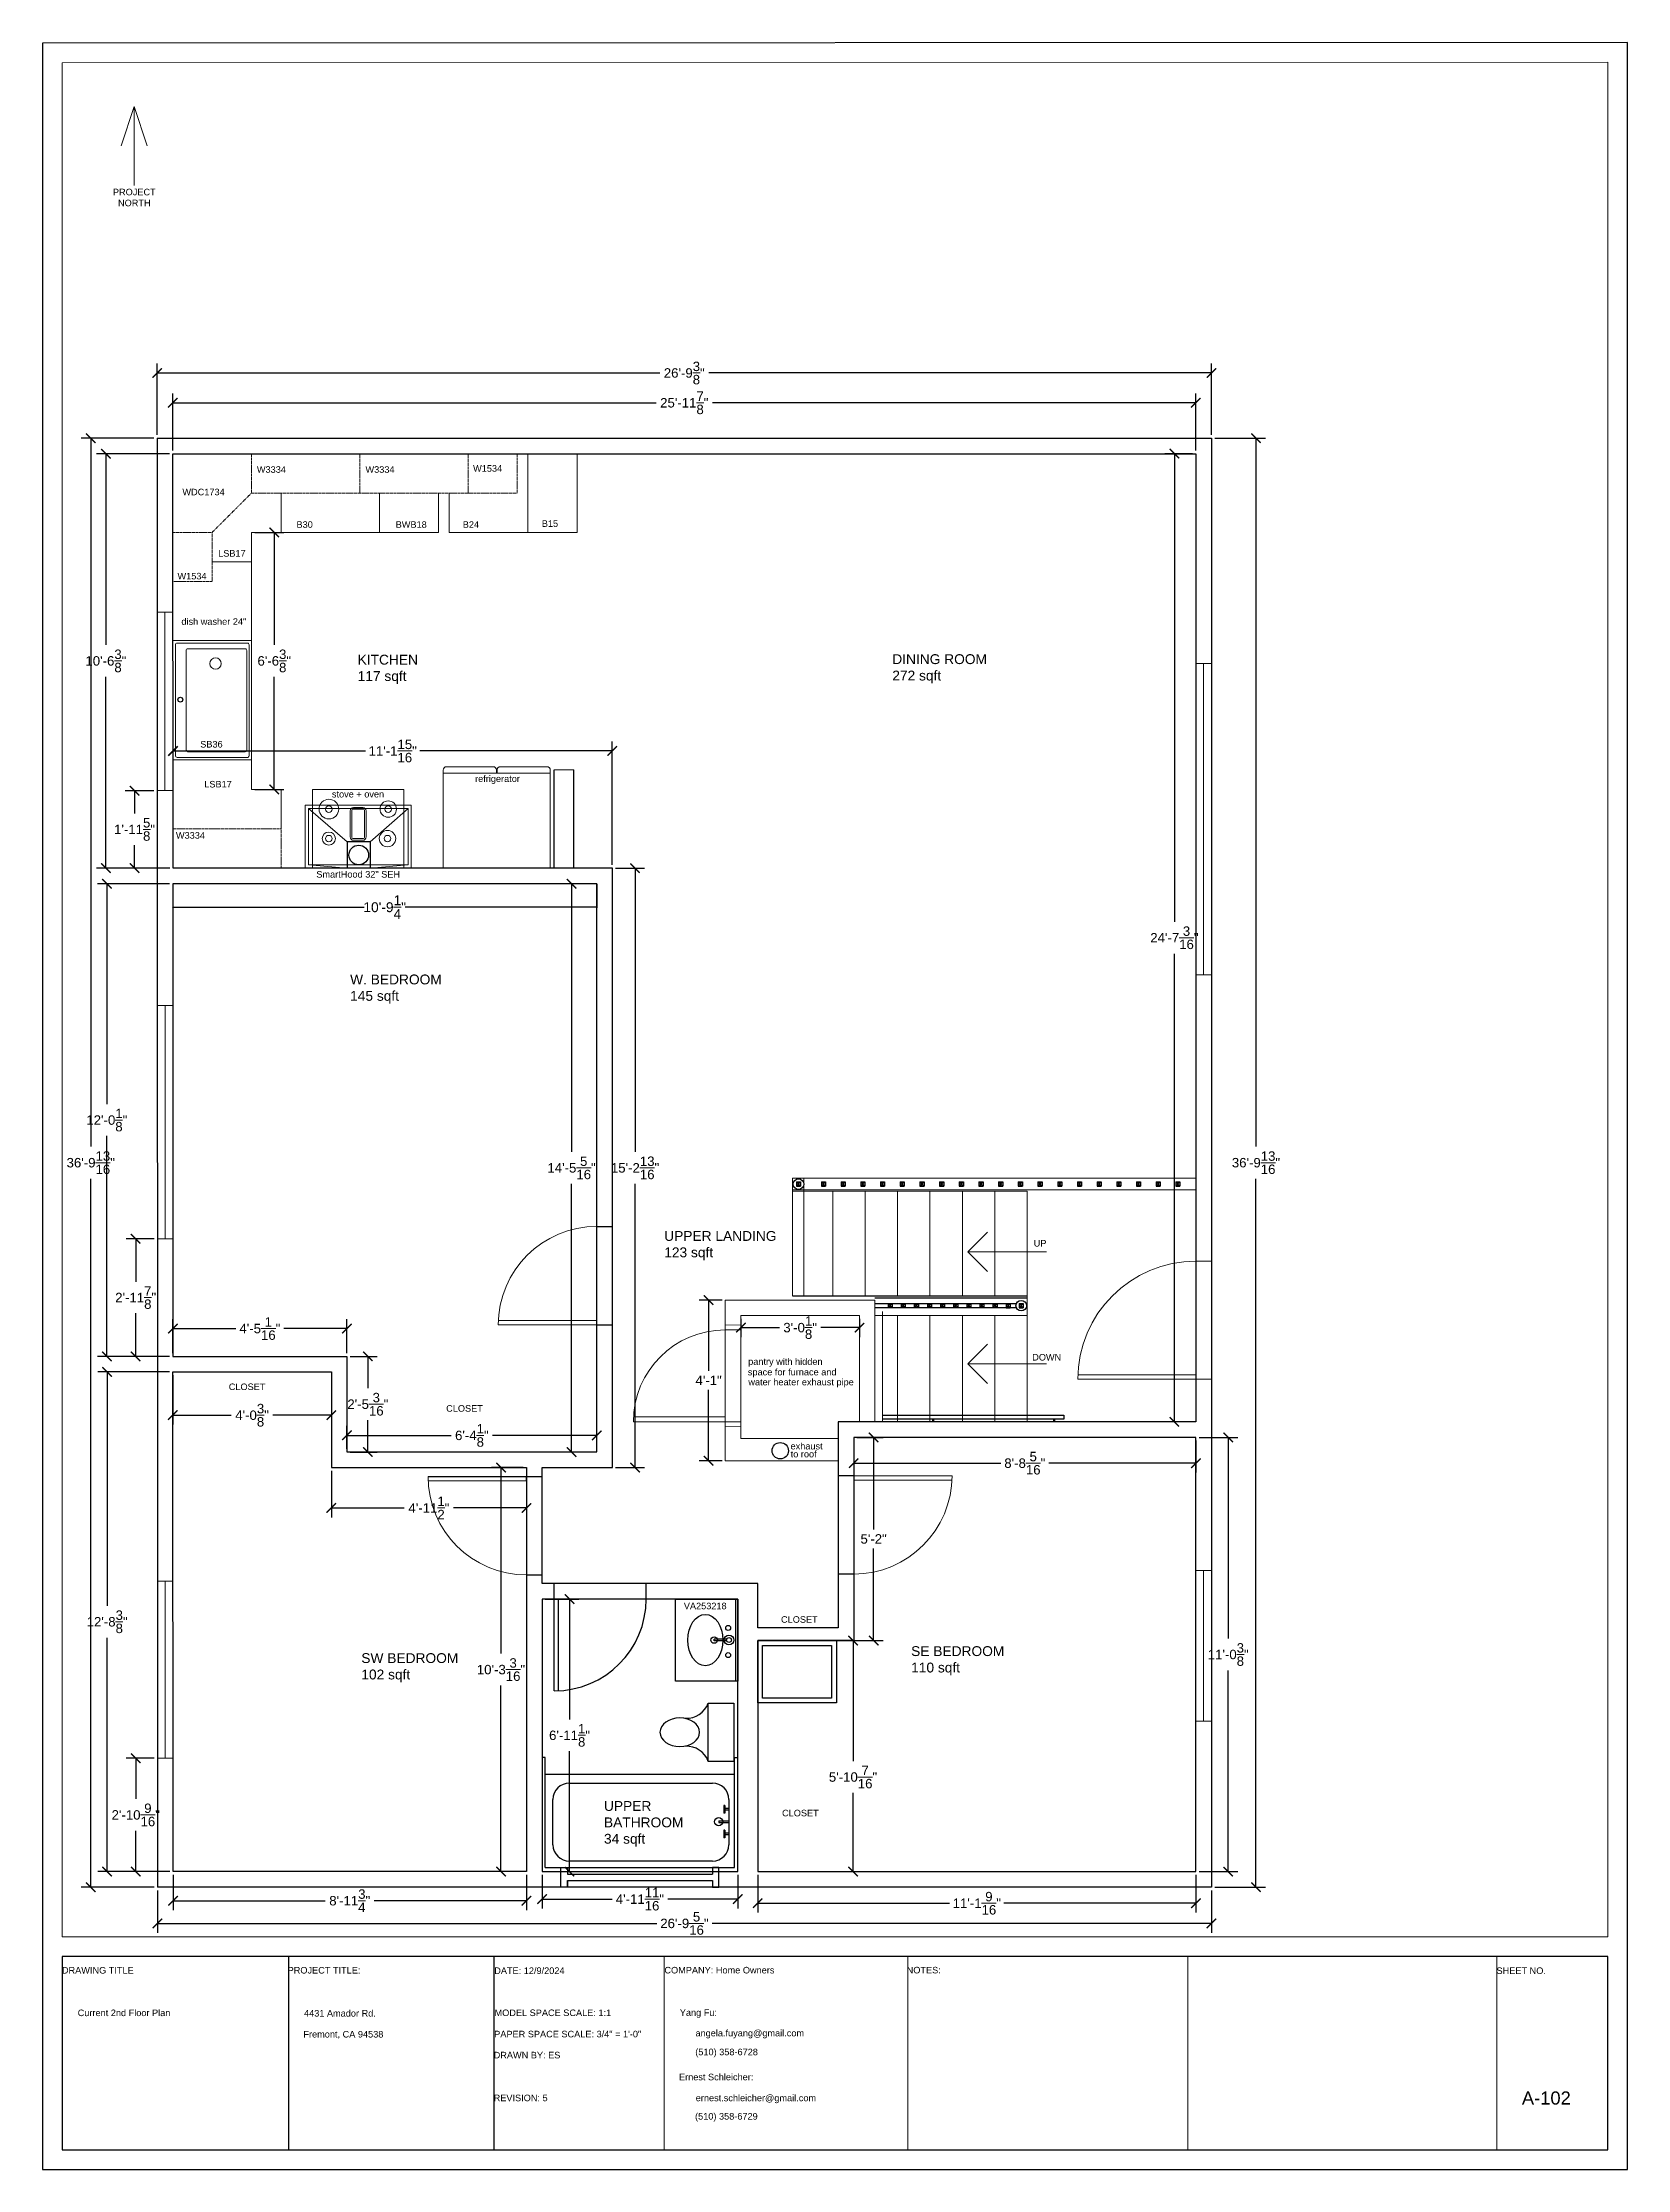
# Model space of a CAD drawing. Header units: inches. Extents: x 0 to 483, y 0 to 649.
import ezdxf

# ---------------------------------------------------------------- set-up
doc = ezdxf.new("R2010")
doc.units = ezdxf.units.IN
doc.header["$MEASUREMENT"] = 0
doc.linetypes.add('DASHED2', pattern=[0.375, 0.25, -0.125])
doc.layers.get('0').update_dxf_attribs({"color": 1, "lineweight": 9})
for name, color, linetype, lineweight in [('00-page-edge', 7, 'Continuous', 9), ('A201-Dimensions', 7, 'Continuous', 9), ('A201-Floorplan-2nd-floor', 7, 'Continuous', 9), ('A201-Text', 7, 'Continuous', 9)]:
    doc.layers.add(name, color=color, linetype=linetype, lineweight=lineweight)
doc.layers.add('Title Block', color=7, linetype='Continuous')
doc.layers.add('Title Block Text', color=7, linetype='Continuous')
doc.styles.add('Annotative', font='Arial.ttf')
doc.styles.get("Standard").update_dxf_attribs({"font": 'Arial.ttf'})
doc.dimstyles.new('Annotative', dxfattribs={"dimtxt": 0.18, "dimasz": 0.18, "dimexe": 0.18, "dimexo": 0.0625, "dimgap": 0.09, "dimtad": 0, "dimtih": 1, "dimtoh": 1, "dimdec": 4, "dimzin": 0, "dimdsep": 46, "dimlunit": 4, "dimtxsty": 'Annotative', "dimblk": 'ARCHTICK', "dimblk1": 'ARCHTICK', "dimblk2": 'ARCHTICK', "dimcen": 0.09, "dimadec": 0, "dimazin": 0, "dimtfac": 1, "dimtdec": 4, "dimtofl": 0, "dimtmove": 0, "dimatfit": 3, "dimldrblk": 'ARCHTICK', "dimfxl": 1, "dimtolj": 1, "dimtzin": 0, "dimarcsym": 0})
doc.dimstyles.get("Standard").update_dxf_attribs({"dimtxt": 3, "dimasz": 0.5, "dimexe": 0.18, "dimexo": 0.0625, "dimgap": 0.09, "dimtad": 0, "dimtoh": 1, "dimdec": 4, "dimzin": 0, "dimdsep": 46, "dimlunit": 4, "dimtxsty": 'Standard', "dimblk": 'ARCHTICK', "dimblk1": 'ARCHTICK', "dimblk2": 'ARCHTICK', "dimcen": 0.09, "dimadec": 1, "dimazin": 0, "dimtfac": 1, "dimtdec": 4, "dimtofl": 0, "dimtmove": 0, "dimatfit": 3, "dimfxl": 1, "dimtolj": 1, "dimtzin": 0, "dimarcsym": 0})

msp = doc.modelspace()

# ---------------------------------------------------------------- texts
at = {"layer": '00-page-edge', "lineweight": 5, "insert": (27.9758, 601.25902), "char_height": 2, "width": 540.3541081, "attachment_point": 5, "style": 'Annotative'}
msp.add_mtext('PROJECT\\PNORTH', dxfattribs=at)
at = {"layer": 'A201-Floorplan-2nd-floor', "lineweight": 5, "style": 'Annotative'}
for s, p in [('W3334', (65.34029, 517.33617)), ('W3334', (98.44423, 517.33617)), ('W1534', (131.24906, 517.66067)), ('WDC1734', (42.62961, 510.47027)), ('B30', (77.41743, 500.55691)), ('BWB18', (107.64768, 500.55691)), ('B24', (128.09327, 500.55691)), ('B15', (152.18984, 500.84886)), ('LSB17', (53.52288, 491.76811)), ('W1534', (41.13985, 484.82704)), ('dish washer 24"', (42.32048, 470.97919)), ('SB36', (48.06724, 433.56562)), ('LSB17', (49.29694, 421.38584)), ('refrigerator', (131.85232, 423.06829)), ('W3334', (40.66239, 405.77409)), ('SmartHood 32" SEH', (83.45443, 393.90721)), ('UP', (302.14531, 281.40523)), ('pantry with hidden', (215.10065, 245.33822)), ('DOWN', (301.68612, 246.64937)), ('space for furnace and', (215.00717, 242.12629)), ('water heater exhaust pipe', (215.15195, 239.0811)), ('exhaust', (228.01612, 219.55023)), ('to roof', (228.05644, 217.13231)), ('VA253218', (195.48466, 170.81264))]:
    msp.add_text(s, height=2, dxfattribs=at).set_placement(p)
at = {"layer": 'A201-Text', "lineweight": 5, "attachment_point": 1, "style": 'Annotative'}
for s, insert, char_height, width in [('KITCHEN\\P117 sqft', (96.04739, 461.85214), 3, 28.1218554), ('DINING ROOM\\P272 sqft', (259.03177, 462.013), 3, 31.2937906), ('W. BEDROOM\\P145 sqft', (93.75835, 364.34461), 3, 32.9356461), ('UPPER LANDING\\P123 sqft', (189.5096, 286.13441), 3, 36.2154172), ('CLOSET', (56.76696, 239.64339), 2, 20.7375407), ('CLOSET', (123.03794, 233.05064), 2, 20.7375407), ('CLOSET', (225.11409, 168.69295), 2, 20.7375407), ('SW BEDROOM\\P102 sqft', (97.17284, 157.42261), 3, 30.0333633), ('SE BEDROOM\\P110 sqft', (264.77825, 159.54755), 3, 29.9847288), ('UPPER\\PBATHROOM\\P34 sqft', (171.14712, 112.32908), 3, 19.8487868), ('CLOSET', (225.42817, 109.67224), 2, 20.7375407)]:
    msp.add_mtext(s, dxfattribs=dict(at, insert=insert, char_height=char_height, width=width))
at = {"layer": 'Title Block Text', "style": 'Annotative'}
for s, height, p in [('DRAWING TITLE', 2, (5.90314, 59.72957)), ('PROJECT TITLE:', 2, (74.71137, 59.7406)), ('DATE: 12/9/2024', 2, (137.68847, 59.60679)), ('COMPANY: Home Owners', 2, (189.57184, 59.7705)), ('NOTES:', 2, (263.41869, 59.77719)), ('SHEET NO.', 2, (443.22296, 59.60061)), ('4431 Amador Rd.', 2, (79.69992, 46.61765)), ('MODEL SPACE SCALE: 1:1', 2, (137.78067, 46.76644)), ('Yang Fu:', 2, (194.26033, 46.83757)), ('Fremont, CA 94538', 2, (79.51542, 40.23155)), ('PAPER SPACE SCALE: 3/4" = 1\'-0"', 2, (137.6783, 40.28256)), ('angela.fuyang@gmail.com', 2, (199.03063, 40.57787)), ('DRAWN BY: ES', 2, (137.51794, 33.86657)), ('(510) 358-6728', 2, (198.96547, 34.8231)), ('Ernest Schleicher:', 2, (194.01501, 27.18809)), ('REVISION: 5', 2, (137.51332, 20.81277)), ('ernest.schleicher@gmail.com', 2, (199.11947, 20.80104)), ('A-102', 4, (450.95285, 19.78815)), ('(510) 358-6729', 2, (198.90805, 15.20026))]:
    msp.add_text(s, height=height, dxfattribs=at).set_placement(p)
at = {"layer": 'Title Block Text', "lineweight": 5, "style": 'Annotative'}
msp.add_text('Current 2nd Floor Plan', height=2, dxfattribs=at).set_placement((10.71639, 46.7566))

# ---------------------------------------------------------------- blocks, each defined once
blk = doc.blocks.new('L2-bathroom-door')
at = {"lineweight": 30}
for p, q in [((0, -28), (0, 0)), ((1.25, 0), (0, 0)), ((0, 0), (0, 0)), ((1.25, -27.97), (1.25, 0))]:
    blk.add_line(p, q, dxfattribs=at)
blk.add_arc((0, 0), 28, 270, 0, dxfattribs=at)
blk = doc.blocks.new('L2-SE-bedroom')
at = {"layer": 'A201-Floorplan-2nd-floor'}
for p, q in [((30, 0), (0, 0)), ((0, 0), (0, -1.38)), ((0, -1.38), (29.97, -1.38))]:
    blk.add_line(p, q, dxfattribs=at)
blk.add_arc((0, 0), 30, 270, 0, dxfattribs=at)
blk = doc.blocks.new('L2-W-bedroom-door')
at = {"layer": 'A201-Floorplan-2nd-floor'}
for p, q in [((-186.19, -524.69), (-156.19, -524.69)), ((-156.19, -523.31), (-186.15, -523.31)), ((-156.19, -524.69), (-156.19, -523.31))]:
    blk.add_line(p, q, dxfattribs=at)
blk.add_arc((-156.19, -524.69), 30, 90, 180, dxfattribs=at)
blk = doc.blocks.new('L2-SW-bedroom-door')
at = {"layer": 'A201-Floorplan-2nd-floor', "lineweight": 30}
for p in [(-313.87, -549.41), (-283.87, -550.78)]:
    blk.add_line(p, (-283.87, -549.41), dxfattribs=at)
at = {"layer": 'A201-Floorplan-2nd-floor'}
blk.add_line((-313.87, -550.78), (-283.87, -550.78), dxfattribs=at)
blk.add_arc((-283.87, -549.41), 30, 180, 270, dxfattribs=at)
blk = doc.blocks.new('L2-bathroom-bath-tub')
at = {"lineweight": 30}
for p, q in [((-1, 0), (0, 0)), ((-58.68, 0), (-59.68, 0)), ((-58.68, -33.5), (-58.68, 0)), ((-58.68, -5), (-1, -5)), ((-1, -33.5), (-1, 0)), ((-56.34, -26.56), (-56.34, -12.77)), ((-51.34, -7.77), (-7.72, -7.77)), ((-2.72, -12.77), (-2.72, -26.56)), ((-7.72, -31.56), (-51.34, -31.56)), ((-58.68, -33.5), (-1, -33.5))]:
    blk.add_line(p, q, dxfattribs=at)
for centre, start, end in [((-51.34, -12.77), 90, 180), ((-7.72, -12.77), 0, 90), ((-51.34, -26.56), 180, 270), ((-7.72, -26.56), 270, 0)]:
    blk.add_arc(centre, 5, start, end, dxfattribs=at)
blk = doc.blocks.new('L2-bathroom-window')
at = {"lineweight": 30}
for p, q in [((0, 0), (0, 6)), ((0, 6), (2, 6)), ((2, 0), (0, 0)), ((2, 6), (2, 4)), ((2, 6), (2, 4)), ((2, 4), (46.18, 4)), ((2, 2), (2, 0)), ((2, 0), (2, 2)), ((2, 2), (46.18, 2)), ((48.18, 6), (46.18, 6)), ((46.18, 6), (46.18, 4)), ((46.18, 2), (46.18, 0)), ((46.18, 0), (48.18, 0)), ((48.18, 0), (48.18, 6))]:
    blk.add_line(p, q, dxfattribs=at)
blk = doc.blocks.new('L2-bathroom-sink')
at = {"lineweight": 30}
for p, q in [((-19, -25), (-19, 0)), ((-19, 0), (0, 0)), ((-0.75, 0), (-0.75, -25)), ((0, 0), (0, -25)), ((-3.39, -12.25), (-7.17, -12.25)), ((-7.17, -12.75), (-7.17, -12.25)), ((-3.39, -12.75), (-7.17, -12.75)), ((0, -25), (-19, -25))]:
    blk.add_line(p, q, dxfattribs=at)
for centre, radius in [((-7.19, -12.5), 1), ((-2.69, -12.5), 1.5), ((-2.94, -8.81), 0.75), ((-2.69, -12.5), 0.75), ((-2.94, -17.09), 0.75)]:
    blk.add_circle(centre, radius, dxfattribs=at)
blk.add_ellipse((-9.9, -12.5), major_axis=(0, 7.83), ratio=0.682565, dxfattribs=at)
blk = doc.blocks.new('L2-toilet')
at = {"layer": 'A201-Floorplan-2nd-floor', "lineweight": 30}
for p, q in [((-7.75, 0), (-7.75, 17.75)), ((-7.75, 17.75), (0, 17.75)), ((0, 17.75), (0, 0)), ((0, 0), (-7.75, 0))]:
    blk.add_line(p, q, dxfattribs=at)
for centre, start, end in [((-14.44, 20.27), 267.5527, 339.39434), ((-14.44, -2.52), 20.60566, 92.4473)]:
    blk.add_arc(centre, 7.15, start, end, dxfattribs=at)
blk.add_ellipse((-16.43, 8.88), major_axis=(-6.05, 0), ratio=0.722961, start_param=4.712389, end_param=10.995574, dxfattribs=at)
blk = doc.blocks.new('L2-tub-hot-faucet')
at = {"layer": 'A201-Floorplan-2nd-floor', "lineweight": 30}
for p, q in [((-1.26, 1.41), (-1.51, 1.41)), ((-1.51, 1.41), (-1.51, -0.91)), ((-1.26, 1.41), (-1.26, -0.91)), ((0, 0.5), (-1.26, 0.5)), ((0, 0), (-1.26, 0)), ((-1.26, -0.91), (-1.26, 0)), ((-1.26, -0.91), (-1.51, -0.91))]:
    blk.add_line(p, q, dxfattribs=at)
blk = doc.blocks.new('L2-tub-faucets-and-drain')
at = {"layer": 'A201-Floorplan-2nd-floor', "lineweight": 30}
for p, q in [((0, 0.25), (3.11, 0.25)), ((0, 0.25), (0, -0.25)), ((0, -0.25), (3.11, -0.25))]:
    blk.add_line(p, q, dxfattribs=at)
blk.add_circle((0, 0), 1.25, dxfattribs=at)
at = {"lineweight": 30}
for p in [(3.11, 3.5), (3.11, -4)]:
    blk.add_blockref('L2-tub-hot-faucet', p, dxfattribs=at)
blk = doc.blocks.new('L2-front-door')
at = {"layer": 'A201-Floorplan-2nd-floor'}
for p, q in [((-36, 0), (0, 0)), ((-35.97, 1.38), (0, 1.38))]:
    blk.add_line(p, q, dxfattribs=at)
at = {"layer": 'A201-Floorplan-2nd-floor', "lineweight": 30}
blk.add_line((0, 1.38), (0, 0), dxfattribs=at)
at = {"layer": 'A201-Floorplan-2nd-floor'}
blk.add_arc((0, 0), 36, 90, 180, dxfattribs=at)
blk = doc.blocks.new('L2-banister-rail')
at = {"layer": 'A201-Floorplan-2nd-floor', "lineweight": -3}
for p, q in [((292.34, -354.55), (291.09, -355.8)), ((292.34, -355.8), (291.09, -354.55)), ((291.09, -354.55), (291.09, -355.8)), ((291.09, -354.55), (292.34, -354.55)), ((291.09, -355.8), (292.34, -355.8)), ((292.34, -354.55), (292.34, -355.8))]:
    blk.add_line(p, q, dxfattribs=at)
at = {"layer": 'A201-Floorplan-2nd-floor', "lineweight": 5}
blk.add_line((291.71, -355.8), (291.71, -354.55), dxfattribs=at)
blk = doc.blocks.new('L1-pt-5-bannister-ball')
at = {"layer": 'A201-Floorplan-2nd-floor', "lineweight": -3}
blk.add_circle((298.59, -355.2), 1.61, dxfattribs=at)
at = {"color": 1, "lineweight": 5}
blk.add_blockref('L2-banister-rail', (6.88, -0.02), dxfattribs=at)
blk = doc.blocks.new('L2-SW-bannister-ball')
at = {"layer": 'A201-Floorplan-2nd-floor', "lineweight": -3}
blk.add_circle((231.61, -355.22), 1.62, dxfattribs=at)
at = {"color": 1, "lineweight": 5}
blk.add_blockref('L2-banister-rail', (-60.1, -0.01), dxfattribs=at)
blk = doc.blocks.new('L2-south-stairway-handrail-to-L1')
at = {"layer": 'A201-Floorplan-2nd-floor', "lineweight": -3}
for p, q in [((-44.12, 1.25), (11.23, 1.25)), ((11.23, 0), (-44.12, 0)), ((-28.71, -0.75), (-28.71, 0)), ((-28.46, -0.75), (-28.46, 0)), ((8.09, 0), (8.09, -0.75)), ((8.34, 0), (8.34, -0.75)), ((11.23, 1.25), (11.23, 0))]:
    blk.add_line(p, q, dxfattribs=at)
blk = doc.blocks.new('L1-arrow')
at = {"lineweight": 5}
for p, q in [((188.32, -365.98), (182.32, -359.98)), ((182.32, -365.98), (164.32, -365.98)), ((182.32, -365.98), (188.32, -365.98)), ((188.32, -365.98), (182.32, -371.98))]:
    blk.add_line(p, q, dxfattribs=at)
blk = doc.blocks.new('north-arrow')
at = {"layer": '00-page-edge', "lineweight": 5}
for points in [[(-3.99, -12), (0, 0), (4, -12)], [(0, 0), (0, -12), (0, -24)]]:
    blk.add_lwpolyline(points, dxfattribs=at)
blk = doc.blocks.new('_ArchTick')
at = {"color": 0, "linetype": 'ByBlock', "lineweight": 30, "const_width": 0.15}
blk.add_lwpolyline([(-0.5, -0.5), (0.5, 0.5)], dxfattribs=at)
blk = doc.blocks.new('*D548')
at = {"layer": 'A201-Dimensions', "color": 0, "lineweight": -2, "transparency": 16777216}
for p, q in [((207.13, 265.1), (200.17, 265.1)), ((203.05, 265.1), (203.05, 243.49)), ((203.05, 216.12), (203.05, 237.72)), ((207.13, 216.12), (200.17, 216.12))]:
    blk.add_line(p, q, dxfattribs=at)
at = {"layer": 'A201-Dimensions', "color": 0, "lineweight": -2, "transparency": 16777216, "xscale": 2.88, "yscale": 2.88, "zscale": 2.88}
for p, rotation in [((203.05, 265.1), 90), ((203.05, 216.12), 270)]:
    blk.add_blockref('_ArchTick', p, dxfattribs=dict(at, rotation=rotation))
at = {"layer": 'A201-Dimensions', "color": 0, "lineweight": 5, "transparency": 16777216, "insert": (203.05, 240.61), "char_height": 2.88, "attachment_point": 5, "style": 'Annotative'}
blk.add_mtext('\\A1;4\'-1"', dxfattribs=at)
blk = doc.blocks.new('*D547')
at = {"layer": 'A201-Dimensions', "color": 0, "lineweight": -2, "transparency": 16777216}
for p, q in [((212.88, 259.35), (212.88, 253.81)), ((212.88, 256.69), (224.63, 256.69)), ((249.01, 256.69), (237.26, 256.69)), ((249.01, 259.35), (249.01, 253.81))]:
    blk.add_line(p, q, dxfattribs=at)
at = {"layer": 'A201-Dimensions', "color": 0, "lineweight": -2, "transparency": 16777216, "xscale": 2.88, "yscale": 2.88, "zscale": 2.88, "rotation": 180}
blk.add_blockref('_ArchTick', (212.88, 256.69), dxfattribs=at)
at = {"layer": 'A201-Dimensions', "color": 0, "lineweight": -2, "transparency": 16777216, "xscale": 2.88, "yscale": 2.88, "zscale": 2.88}
blk.add_blockref('_ArchTick', (249.01, 256.69), dxfattribs=at)
at = {"layer": 'A201-Dimensions', "color": 0, "lineweight": 5, "transparency": 16777216, "insert": (230.94, 256.69), "char_height": 2.88, "attachment_point": 5, "style": 'Annotative'}
blk.add_mtext('\\A1;3\'-0{\\H1x;\\S1/8;}"', dxfattribs=at)
blk = doc.blocks.new('*D541')
at = {"layer": 'A201-Dimensions', "color": 0, "lineweight": -2, "transparency": 16777216}
for p, q in [((146.51, 214.01), (136.87, 214.01)), ((139.75, 214.01), (139.75, 157.31)), ((139.75, 90.83), (139.75, 147.53)), ((146.51, 90.83), (136.87, 90.83))]:
    blk.add_line(p, q, dxfattribs=at)
at = {"layer": 'A201-Dimensions', "color": 0, "lineweight": -2, "transparency": 16777216, "xscale": 2.88, "yscale": 2.88, "zscale": 2.88}
for p, rotation in [((139.75, 214.01), 90), ((139.75, 90.83), 270)]:
    blk.add_blockref('_ArchTick', p, dxfattribs=dict(at, rotation=rotation))
at = {"layer": 'A201-Dimensions', "color": 0, "lineweight": 5, "transparency": 16777216, "insert": (139.75, 152.42), "char_height": 2.88, "attachment_point": 5, "style": 'Annotative'}
blk.add_mtext('\\A1;10\'-3{\\H1x;\\S3/16;}"', dxfattribs=at)
blk = doc.blocks.new('*D558')
at = {"layer": 'A201-Dimensions', "color": 0, "lineweight": -2, "transparency": 16777216}
for p, q in [((88.04, 213.01), (88.04, 198.82)), ((147.51, 213.01), (147.51, 198.82)), ((88.04, 201.7), (110.28, 201.7)), ((147.51, 201.7), (125.27, 201.7))]:
    blk.add_line(p, q, dxfattribs=at)
at = {"layer": 'A201-Dimensions', "color": 0, "lineweight": -2, "transparency": 16777216, "xscale": 2.88, "yscale": 2.88, "zscale": 2.88, "rotation": 180}
blk.add_blockref('_ArchTick', (88.04, 201.7), dxfattribs=at)
at = {"layer": 'A201-Dimensions', "color": 0, "lineweight": -2, "transparency": 16777216, "xscale": 2.88, "yscale": 2.88, "zscale": 2.88}
blk.add_blockref('_ArchTick', (147.51, 201.7), dxfattribs=at)
at = {"layer": 'A201-Dimensions', "color": 0, "lineweight": 5, "transparency": 16777216, "insert": (117.78, 201.7), "char_height": 2.88, "attachment_point": 5, "style": 'Annotative'}
blk.add_mtext('\\A1;4\'-11{\\H1x;\\S1/2;}"', dxfattribs=at)
blk = doc.blocks.new('*D534')
at = {"layer": 'A201-Dimensions', "color": 0, "lineweight": -2, "transparency": 16777216}
for p, q in [((39.7, 242.17), (39.7, 227.1)), ((88.04, 242.17), (88.04, 227.1)), ((39.7, 229.98), (57.5, 229.98)), ((88.04, 229.98), (70.24, 229.98))]:
    blk.add_line(p, q, dxfattribs=at)
at = {"layer": 'A201-Dimensions', "color": 0, "lineweight": -2, "transparency": 16777216, "xscale": 2.88, "yscale": 2.88, "zscale": 2.88, "rotation": 180}
blk.add_blockref('_ArchTick', (39.7, 229.98), dxfattribs=at)
at = {"layer": 'A201-Dimensions', "color": 0, "lineweight": -2, "transparency": 16777216, "xscale": 2.88, "yscale": 2.88, "zscale": 2.88}
blk.add_blockref('_ArchTick', (88.04, 229.98), dxfattribs=at)
at = {"layer": 'A201-Dimensions', "color": 0, "lineweight": 5, "transparency": 16777216, "insert": (63.87, 229.98), "char_height": 2.88, "attachment_point": 5, "style": 'Annotative'}
blk.add_mtext('\\A1;4\'-0{\\H1x;\\S3/8;}"', dxfattribs=at)
blk = doc.blocks.new('*D537')
at = {"layer": 'A201-Dimensions', "color": 0, "lineweight": -2, "transparency": 16777216}
for p, q in [((39.72, 248.92), (39.72, 259.29)), ((39.72, 256.41), (58.91, 256.41)), ((92.79, 256.41), (73.6, 256.41)), ((92.79, 248.92), (92.79, 259.29))]:
    blk.add_line(p, q, dxfattribs=at)
at = {"layer": 'A201-Dimensions', "color": 0, "lineweight": -2, "transparency": 16777216, "xscale": 2.88, "yscale": 2.88, "zscale": 2.88, "rotation": 180}
blk.add_blockref('_ArchTick', (39.72, 256.41), dxfattribs=at)
at = {"layer": 'A201-Dimensions', "color": 0, "lineweight": -2, "transparency": 16777216, "xscale": 2.88, "yscale": 2.88, "zscale": 2.88}
blk.add_blockref('_ArchTick', (92.79, 256.41), dxfattribs=at)
at = {"layer": 'A201-Dimensions', "color": 0, "lineweight": 5, "transparency": 16777216, "insert": (66.25, 256.41), "char_height": 2.88, "attachment_point": 5, "style": 'Annotative'}
blk.add_mtext('\\A1;4\'-5{\\H1x;\\S1/16;}"', dxfattribs=at)
blk = doc.blocks.new('*D536')
at = {"layer": 'A201-Dimensions', "color": 0, "lineweight": -2, "transparency": 16777216}
for p, q in [((93.79, 247.92), (102.04, 247.92)), ((99.16, 247.92), (99.16, 238.23)), ((99.16, 218.76), (99.16, 228.45)), ((93.79, 218.76), (102.04, 218.76))]:
    blk.add_line(p, q, dxfattribs=at)
at = {"layer": 'A201-Dimensions', "color": 0, "lineweight": -2, "transparency": 16777216, "xscale": 2.88, "yscale": 2.88, "zscale": 2.88}
for p, rotation in [((99.16, 247.92), 90), ((99.16, 218.76), 270)]:
    blk.add_blockref('_ArchTick', p, dxfattribs=dict(at, rotation=rotation))
at = {"layer": 'A201-Dimensions', "color": 0, "lineweight": 5, "transparency": 16777216, "insert": (99.16, 233.34), "char_height": 2.88, "attachment_point": 5, "style": 'Annotative'}
blk.add_mtext('\\A1;2\'-5{\\H1x;\\S3/16;}"', dxfattribs=at)
blk = doc.blocks.new('*D535')
at = {"layer": 'A201-Dimensions', "color": 0, "lineweight": -2, "transparency": 16777216}
for p, q in [((92.79, 219.76), (92.79, 226.71)), ((92.79, 223.83), (124.55, 223.83)), ((168.94, 223.83), (137.19, 223.83)), ((168.94, 219.76), (168.94, 226.71))]:
    blk.add_line(p, q, dxfattribs=at)
at = {"layer": 'A201-Dimensions', "color": 0, "lineweight": -2, "transparency": 16777216, "xscale": 2.88, "yscale": 2.88, "zscale": 2.88, "rotation": 180}
blk.add_blockref('_ArchTick', (92.79, 223.83), dxfattribs=at)
at = {"layer": 'A201-Dimensions', "color": 0, "lineweight": -2, "transparency": 16777216, "xscale": 2.88, "yscale": 2.88, "zscale": 2.88}
blk.add_blockref('_ArchTick', (168.94, 223.83), dxfattribs=at)
at = {"layer": 'A201-Dimensions', "color": 0, "lineweight": 5, "transparency": 16777216, "insert": (130.87, 223.83), "char_height": 2.88, "attachment_point": 5, "style": 'Annotative'}
blk.add_mtext('\\A1;6\'-4{\\H1x;\\S1/8;}"', dxfattribs=at)
blk = doc.blocks.new('*D526')
at = {"layer": 'A201-Dimensions', "color": 0, "lineweight": -2, "transparency": 16777216}
for p, q in [((167.94, 392.04), (158.39, 392.04)), ((161.27, 392.04), (161.27, 310.26)), ((161.27, 218.76), (161.27, 300.54)), ((167.94, 218.76), (158.39, 218.76))]:
    blk.add_line(p, q, dxfattribs=at)
at = {"layer": 'A201-Dimensions', "color": 0, "lineweight": -2, "transparency": 16777216, "xscale": 2.88, "yscale": 2.88, "zscale": 2.88}
for p, rotation in [((161.27, 392.04), 90), ((161.27, 218.76), 270)]:
    blk.add_blockref('_ArchTick', p, dxfattribs=dict(at, rotation=rotation))
at = {"layer": 'A201-Dimensions', "color": 0, "lineweight": 5, "transparency": 16777216, "insert": (161.27, 305.4), "char_height": 2.88, "attachment_point": 5, "style": 'Annotative'}
blk.add_mtext('\\A1;14\'-5{\\H1x;\\S5/16;}"', dxfattribs=at)
blk = doc.blocks.new('*D511')
at = {"layer": 'A201-Dimensions', "color": 0, "lineweight": -2, "transparency": 16777216}
for p, q in [((39.67, 391.98), (39.67, 384.7)), ((168.94, 391.98), (168.94, 384.7)), ((39.67, 384.88), (98.07, 384.88)), ((168.94, 384.88), (110.55, 384.88))]:
    blk.add_line(p, q, dxfattribs=at)
at = {"layer": 'A201-Dimensions', "color": 0, "lineweight": -2, "transparency": 16777216, "xscale": 0.5, "yscale": 0.5, "zscale": 0.5, "rotation": 180}
blk.add_blockref('_ArchTick', (39.67, 384.88), dxfattribs=at)
at = {"layer": 'A201-Dimensions', "color": 0, "lineweight": -2, "transparency": 16777216, "xscale": 0.5, "yscale": 0.5, "zscale": 0.5}
blk.add_blockref('_ArchTick', (168.94, 384.88), dxfattribs=at)
at = {"layer": 'A201-Dimensions', "color": 0, "lineweight": 5, "transparency": 16777216, "insert": (104.31, 384.88), "char_height": 3, "attachment_point": 5}
blk.add_mtext('\\A1;10\'-9{\\H1x;\\S1/4;}"', dxfattribs=at)
blk = doc.blocks.new('*D556')
at = {"layer": 'A201-Dimensions', "color": 0, "lineweight": -2, "transparency": 16777216}
for p, q in [((39.7, 524.16), (39.7, 541.56)), ((39.7, 538.68), (187.06, 538.68)), ((351.57, 538.68), (204.21, 538.68)), ((351.57, 524.16), (351.57, 541.56))]:
    blk.add_line(p, q, dxfattribs=at)
at = {"layer": 'A201-Dimensions', "color": 0, "lineweight": -2, "transparency": 16777216, "xscale": 2.88, "yscale": 2.88, "zscale": 2.88, "rotation": 180}
blk.add_blockref('_ArchTick', (39.7, 538.68), dxfattribs=at)
at = {"layer": 'A201-Dimensions', "color": 0, "lineweight": -2, "transparency": 16777216, "xscale": 2.88, "yscale": 2.88, "zscale": 2.88}
blk.add_blockref('_ArchTick', (351.57, 538.68), dxfattribs=at)
at = {"layer": 'A201-Dimensions', "color": 0, "lineweight": 5, "transparency": 16777216, "insert": (195.63, 538.68), "char_height": 2.88, "attachment_point": 5, "style": 'Annotative'}
blk.add_mtext('\\A1;25\'-11{\\H1x;\\S7/8;}"', dxfattribs=at)
blk = doc.blocks.new('*D557')
at = {"layer": 'A201-Dimensions', "color": 0, "lineweight": -2, "transparency": 16777216}
for p, q in [((34.92, 528.89), (34.92, 550.65)), ((34.92, 547.77), (188.17, 547.77)), ((356.32, 547.77), (203.08, 547.77)), ((356.32, 528.89), (356.32, 550.65))]:
    blk.add_line(p, q, dxfattribs=at)
at = {"layer": 'A201-Dimensions', "color": 0, "lineweight": -2, "transparency": 16777216, "xscale": 2.88, "yscale": 2.88, "zscale": 2.88, "rotation": 180}
blk.add_blockref('_ArchTick', (34.92, 547.77), dxfattribs=at)
at = {"layer": 'A201-Dimensions', "color": 0, "lineweight": -2, "transparency": 16777216, "xscale": 2.88, "yscale": 2.88, "zscale": 2.88}
blk.add_blockref('_ArchTick', (356.32, 547.77), dxfattribs=at)
at = {"layer": 'A201-Dimensions', "color": 0, "lineweight": 5, "transparency": 16777216, "insert": (195.62, 547.77), "char_height": 2.88, "attachment_point": 5, "style": 'Annotative'}
blk.add_mtext('\\A1;26\'-9{\\H1x;\\S3/8;}"', dxfattribs=at)
blk = doc.blocks.new('*D551')
at = {"layer": 'A201-Dimensions', "color": 0, "lineweight": -2, "transparency": 16777216}
for p, q in [((39.78, 397.79), (39.78, 435.4)), ((173.69, 397.79), (173.69, 435.4)), ((39.78, 432.52), (98.45, 432.52)), ((173.69, 432.52), (115.02, 432.52))]:
    blk.add_line(p, q, dxfattribs=at)
at = {"layer": 'A201-Dimensions', "color": 0, "lineweight": -2, "transparency": 16777216, "xscale": 2.88, "yscale": 2.88, "zscale": 2.88, "rotation": 180}
blk.add_blockref('_ArchTick', (39.78, 432.52), dxfattribs=at)
at = {"layer": 'A201-Dimensions', "color": 0, "lineweight": -2, "transparency": 16777216, "xscale": 2.88, "yscale": 2.88, "zscale": 2.88}
blk.add_blockref('_ArchTick', (173.69, 432.52), dxfattribs=at)
at = {"layer": 'A201-Dimensions', "color": 0, "lineweight": 5, "transparency": 16777216, "insert": (106.74, 432.52), "char_height": 2.88, "attachment_point": 5, "style": 'Annotative'}
blk.add_mtext('\\A1;11\'-1{\\H1x;\\S15/16;}"', dxfattribs=at)
blk = doc.blocks.new('*D554')
at = {"layer": 'A201-Dimensions', "color": 0, "lineweight": -2, "transparency": 16777216}
for p, q in [((64.7, 499.16), (73.52, 499.16)), ((70.64, 499.16), (70.64, 464.86)), ((70.64, 420.79), (70.64, 455.09)), ((64.7, 420.79), (73.52, 420.79))]:
    blk.add_line(p, q, dxfattribs=at)
at = {"layer": 'A201-Dimensions', "color": 0, "lineweight": -2, "transparency": 16777216, "xscale": 2.88, "yscale": 2.88, "zscale": 2.88}
for p, rotation in [((70.64, 499.16), 90), ((70.64, 420.79), 270)]:
    blk.add_blockref('_ArchTick', p, dxfattribs=dict(at, rotation=rotation))
at = {"layer": 'A201-Dimensions', "color": 0, "lineweight": 5, "transparency": 16777216, "insert": (70.64, 459.98), "char_height": 2.88, "attachment_point": 5, "style": 'Annotative'}
blk.add_mtext('\\A1;6\'-6{\\H1x;\\S3/8;}"', dxfattribs=at)
blk = doc.blocks.new('*D538')
at = {"layer": 'A201-Dimensions', "color": 0, "lineweight": -2, "transparency": 16777216}
for p, q in [((152.26, 89.83), (152.26, 79.55)), ((211.94, 89.83), (211.94, 79.55)), ((152.26, 82.43), (173.63, 82.43)), ((211.94, 82.43), (190.57, 82.43))]:
    blk.add_line(p, q, dxfattribs=at)
at = {"layer": 'A201-Dimensions', "color": 0, "lineweight": -2, "transparency": 16777216, "xscale": 2.88, "yscale": 2.88, "zscale": 2.88, "rotation": 180}
blk.add_blockref('_ArchTick', (152.26, 82.43), dxfattribs=at)
at = {"layer": 'A201-Dimensions', "color": 0, "lineweight": -2, "transparency": 16777216, "xscale": 2.88, "yscale": 2.88, "zscale": 2.88}
blk.add_blockref('_ArchTick', (211.94, 82.43), dxfattribs=at)
at = {"layer": 'A201-Dimensions', "color": 0, "lineweight": 5, "transparency": 16777216, "insert": (182.1, 82.43), "char_height": 2.88, "attachment_point": 5, "style": 'Annotative'}
blk.add_mtext('\\A1;4\'-11{\\H1x;\\S11/16;}"', dxfattribs=at)
blk = doc.blocks.new('*D542')
at = {"layer": 'A201-Dimensions', "color": 0, "lineweight": -2, "transparency": 16777216}
for p, q in [((218.01, 89.83), (218.01, 78.3)), ((351.57, 89.83), (351.57, 78.3)), ((218.01, 81.18), (276.52, 81.18)), ((351.57, 81.18), (293.06, 81.18))]:
    blk.add_line(p, q, dxfattribs=at)
at = {"layer": 'A201-Dimensions', "color": 0, "lineweight": -2, "transparency": 16777216, "xscale": 2.88, "yscale": 2.88, "zscale": 2.88, "rotation": 180}
blk.add_blockref('_ArchTick', (218.01, 81.18), dxfattribs=at)
at = {"layer": 'A201-Dimensions', "color": 0, "lineweight": -2, "transparency": 16777216, "xscale": 2.88, "yscale": 2.88, "zscale": 2.88}
blk.add_blockref('_ArchTick', (351.57, 81.18), dxfattribs=at)
at = {"layer": 'A201-Dimensions', "color": 0, "lineweight": 5, "transparency": 16777216, "insert": (284.79, 81.18), "char_height": 2.88, "attachment_point": 5, "style": 'Annotative'}
blk.add_mtext('\\A1;11\'-1{\\H1x;\\S9/16;}"', dxfattribs=at)
blk = doc.blocks.new('*D533')
at = {"layer": 'A201-Dimensions', "color": 0, "lineweight": -2, "transparency": 16777216}
for p, q in [((35.02, 85.08), (35.02, 72.15)), ((356.32, 85.08), (356.32, 72.15)), ((35.02, 75.03), (187.24, 75.03)), ((356.32, 75.03), (204.1, 75.03))]:
    blk.add_line(p, q, dxfattribs=at)
at = {"layer": 'A201-Dimensions', "color": 0, "lineweight": -2, "transparency": 16777216, "xscale": 2.88, "yscale": 2.88, "zscale": 2.88, "rotation": 180}
blk.add_blockref('_ArchTick', (35.02, 75.03), dxfattribs=at)
at = {"layer": 'A201-Dimensions', "color": 0, "lineweight": -2, "transparency": 16777216, "xscale": 2.88, "yscale": 2.88, "zscale": 2.88}
blk.add_blockref('_ArchTick', (356.32, 75.03), dxfattribs=at)
at = {"layer": 'A201-Dimensions', "color": 0, "lineweight": 5, "transparency": 16777216, "insert": (195.67, 75.03), "char_height": 2.88, "attachment_point": 5, "style": 'Annotative'}
blk.add_mtext('\\A1;26\'-9{\\H1x;\\S5/16;}"', dxfattribs=at)
blk = doc.blocks.new('*D532')
at = {"layer": 'A201-Dimensions', "color": 0, "lineweight": -2, "transparency": 16777216}
for p, q in [((39.77, 89.83), (39.77, 79.07)), ((147.51, 89.83), (147.51, 79.07)), ((39.77, 81.95), (86.16, 81.95)), ((147.51, 81.95), (101.12, 81.95))]:
    blk.add_line(p, q, dxfattribs=at)
at = {"layer": 'A201-Dimensions', "color": 0, "lineweight": -2, "transparency": 16777216, "xscale": 2.88, "yscale": 2.88, "zscale": 2.88, "rotation": 180}
blk.add_blockref('_ArchTick', (39.77, 81.95), dxfattribs=at)
at = {"layer": 'A201-Dimensions', "color": 0, "lineweight": -2, "transparency": 16777216, "xscale": 2.88, "yscale": 2.88, "zscale": 2.88}
blk.add_blockref('_ArchTick', (147.51, 81.95), dxfattribs=at)
at = {"layer": 'A201-Dimensions', "color": 0, "lineweight": 5, "transparency": 16777216, "insert": (93.64, 81.95), "char_height": 2.88, "attachment_point": 5, "style": 'Annotative'}
blk.add_mtext('\\A1;8\'-11{\\H1x;\\S3/4;}"', dxfattribs=at)
blk = doc.blocks.new('*D540')
at = {"layer": 'A201-Dimensions', "color": 0, "lineweight": -2, "transparency": 16777216}
for p, q in [((153.26, 173.93), (163.53, 173.93)), ((160.65, 173.93), (160.65, 137.24)), ((160.65, 90.83), (160.65, 127.52)), ((153.26, 90.83), (163.53, 90.83))]:
    blk.add_line(p, q, dxfattribs=at)
at = {"layer": 'A201-Dimensions', "color": 0, "lineweight": -2, "transparency": 16777216, "xscale": 2.88, "yscale": 2.88, "zscale": 2.88}
for p, rotation in [((160.65, 173.93), 90), ((160.65, 90.83), 270)]:
    blk.add_blockref('_ArchTick', p, dxfattribs=dict(at, rotation=rotation))
at = {"layer": 'A201-Dimensions', "color": 0, "lineweight": 5, "transparency": 16777216, "insert": (160.65, 132.38), "char_height": 2.88, "attachment_point": 5, "style": 'Annotative'}
blk.add_mtext('\\A1;6\'-11{\\H1x;\\S1/8;}"', dxfattribs=at)
blk = doc.blocks.new('*D539')
at = {"layer": 'A201-Dimensions', "color": 0, "lineweight": -2, "transparency": 16777216}
for p, q in [((219.01, 161.25), (249.94, 161.25)), ((247.06, 161.25), (247.06, 124.49)), ((247.06, 90.83), (247.06, 114.82)), ((219.01, 90.83), (249.94, 90.83))]:
    blk.add_line(p, q, dxfattribs=at)
at = {"layer": 'A201-Dimensions', "color": 0, "lineweight": -2, "transparency": 16777216, "xscale": 2.88, "yscale": 2.88, "zscale": 2.88}
for p, rotation in [((247.06, 161.25), 90), ((247.06, 90.83), 270)]:
    blk.add_blockref('_ArchTick', p, dxfattribs=dict(at, rotation=rotation))
at = {"layer": 'A201-Dimensions', "color": 0, "lineweight": 5, "transparency": 16777216, "insert": (247.06, 119.66), "char_height": 2.88, "attachment_point": 5, "style": 'Annotative'}
blk.add_mtext('\\A1;5\'-10{\\H1x;\\S7/16;}"', dxfattribs=at)
blk = doc.blocks.new('*D545')
at = {"layer": 'A201-Dimensions', "color": 0, "lineweight": -2, "transparency": 16777216}
for p, q in [((248.26, 223.22), (256.23, 223.22)), ((253.35, 223.22), (253.35, 195.15)), ((253.35, 161.25), (253.35, 189.33)), ((248.26, 161.25), (256.23, 161.25))]:
    blk.add_line(p, q, dxfattribs=at)
at = {"layer": 'A201-Dimensions', "color": 0, "lineweight": -2, "transparency": 16777216, "xscale": 2.88, "yscale": 2.88, "zscale": 2.88}
for p, rotation in [((253.35, 223.22), 90), ((253.35, 161.25), 270)]:
    blk.add_blockref('_ArchTick', p, dxfattribs=dict(at, rotation=rotation))
at = {"layer": 'A201-Dimensions', "color": 0, "lineweight": 5, "transparency": 16777216, "insert": (253.35, 192.24), "char_height": 2.88, "attachment_point": 5, "style": 'Annotative'}
blk.add_mtext('\\A1;5\'-2"', dxfattribs=at)
blk = doc.blocks.new('*D546')
at = {"layer": 'A201-Dimensions', "color": 0, "lineweight": -2, "transparency": 16777216}
for p, q in [((247.26, 222.22), (247.26, 212.48)), ((351.57, 222.22), (351.57, 212.48)), ((247.26, 215.36), (292.12, 215.36)), ((351.57, 215.36), (306.71, 215.36))]:
    blk.add_line(p, q, dxfattribs=at)
at = {"layer": 'A201-Dimensions', "color": 0, "lineweight": -2, "transparency": 16777216, "xscale": 2.88, "yscale": 2.88, "zscale": 2.88, "rotation": 180}
blk.add_blockref('_ArchTick', (247.26, 215.36), dxfattribs=at)
at = {"layer": 'A201-Dimensions', "color": 0, "lineweight": -2, "transparency": 16777216, "xscale": 2.88, "yscale": 2.88, "zscale": 2.88}
blk.add_blockref('_ArchTick', (351.57, 215.36), dxfattribs=at)
at = {"layer": 'A201-Dimensions', "color": 0, "lineweight": 5, "transparency": 16777216, "insert": (299.42, 215.36), "char_height": 2.88, "attachment_point": 5, "style": 'Annotative'}
blk.add_mtext('\\A1;8\'-8{\\H1x;\\S5/16;}"', dxfattribs=at)
blk = doc.blocks.new('*D543')
at = {"layer": 'A201-Dimensions', "color": 0, "lineweight": -2, "transparency": 16777216}
for p, q in [((352.57, 223.22), (364.32, 223.22)), ((361.44, 223.22), (361.44, 161.91)), ((361.44, 90.83), (361.44, 152.14)), ((352.57, 90.83), (364.32, 90.83))]:
    blk.add_line(p, q, dxfattribs=at)
at = {"layer": 'A201-Dimensions', "color": 0, "lineweight": -2, "transparency": 16777216, "xscale": 2.88, "yscale": 2.88, "zscale": 2.88}
for p, rotation in [((361.44, 223.22), 90), ((361.44, 90.83), 270)]:
    blk.add_blockref('_ArchTick', p, dxfattribs=dict(at, rotation=rotation))
at = {"layer": 'A201-Dimensions', "color": 0, "lineweight": 5, "transparency": 16777216, "insert": (361.44, 157.02), "char_height": 2.88, "attachment_point": 5, "style": 'Annotative'}
blk.add_mtext('\\A1;11\'-0{\\H1x;\\S3/8;}"', dxfattribs=at)
blk = doc.blocks.new('*D544')
at = {"layer": 'A201-Dimensions', "color": 0, "lineweight": -2, "transparency": 16777216}
for p, q in [((357.32, 527.89), (372.78, 527.89)), ((369.9, 527.89), (369.9, 311.87)), ((369.9, 86.08), (369.9, 302.09)), ((357.32, 86.08), (372.78, 86.08))]:
    blk.add_line(p, q, dxfattribs=at)
at = {"layer": 'A201-Dimensions', "color": 0, "lineweight": -2, "transparency": 16777216, "xscale": 2.88, "yscale": 2.88, "zscale": 2.88}
for p, rotation in [((369.9, 527.89), 90), ((369.9, 86.08), 270)]:
    blk.add_blockref('_ArchTick', p, dxfattribs=dict(at, rotation=rotation))
at = {"layer": 'A201-Dimensions', "color": 0, "lineweight": 5, "transparency": 16777216, "insert": (369.9, 306.98), "char_height": 2.88, "attachment_point": 5, "style": 'Annotative'}
blk.add_mtext('\\A1;36\'-9{\\H1x;\\S13/16;}"', dxfattribs=at)
blk = doc.blocks.new('*D550')
at = {"layer": 'A201-Dimensions', "color": 0, "lineweight": -2, "transparency": 16777216}
for p, q in [((350.57, 523.16), (342.15, 523.16)), ((345.03, 523.16), (345.03, 380.43)), ((345.03, 227.97), (345.03, 370.71)), ((350.57, 227.97), (342.15, 227.97))]:
    blk.add_line(p, q, dxfattribs=at)
at = {"layer": 'A201-Dimensions', "color": 0, "lineweight": -2, "transparency": 16777216, "xscale": 2.88, "yscale": 2.88, "zscale": 2.88}
for p, rotation in [((345.03, 523.16), 90), ((345.03, 227.97), 270)]:
    blk.add_blockref('_ArchTick', p, dxfattribs=dict(at, rotation=rotation))
at = {"layer": 'A201-Dimensions', "color": 0, "lineweight": 5, "transparency": 16777216, "insert": (345.03, 375.57), "char_height": 2.88, "attachment_point": 5, "style": 'Annotative'}
blk.add_mtext('\\A1;24\'-7{\\H1x;\\S3/16;}"', dxfattribs=at)
blk = doc.blocks.new('*D549')
at = {"layer": 'A201-Dimensions', "color": 0, "lineweight": -2, "transparency": 16777216}
for p, q in [((174.69, 396.79), (183.5, 396.79)), ((180.62, 396.79), (180.62, 310.29)), ((180.62, 214.01), (180.62, 300.52)), ((174.69, 214.01), (183.5, 214.01))]:
    blk.add_line(p, q, dxfattribs=at)
at = {"layer": 'A201-Dimensions', "color": 0, "lineweight": -2, "transparency": 16777216, "xscale": 2.88, "yscale": 2.88, "zscale": 2.88}
for p, rotation in [((180.62, 396.79), 90), ((180.62, 214.01), 270)]:
    blk.add_blockref('_ArchTick', p, dxfattribs=dict(at, rotation=rotation))
at = {"layer": 'A201-Dimensions', "color": 0, "lineweight": 5, "transparency": 16777216, "insert": (180.62, 305.4), "char_height": 2.88, "attachment_point": 5, "style": 'Annotative'}
blk.add_mtext('\\A1;15\'-2{\\H1x;\\S13/16;}"', dxfattribs=at)
blk = doc.blocks.new('new-title-block')
at = {"layer": 'Title Block'}
for p, q in [((68.98, 58.91), (68.98, 0)), ((131.55, 58.91), (131.55, 0))]:
    blk.add_line(p, q, dxfattribs=at)
at = {"layer": 'Title Block', "lineweight": 5}
for p, q in [((183.48, 58.91), (183.48, 0)), ((257.74, 58.91), (257.74, 0)), ((343.11, 58.91), (343.11, 0)), ((437.34, 58.91), (437.34, 0))]:
    blk.add_line(p, q, dxfattribs=at)
at = {"layer": 'Title Block', "lineweight": -3}
blk.add_lwpolyline([(471.14, 58.91), (0, 58.91), (0, 0), (471.14, 0)], close=True, dxfattribs=at)
blk = doc.blocks.new('*D529')
at = {"layer": 'A201-Dimensions', "color": 0, "lineweight": -2, "transparency": 16777216}
for p, q in [((33.92, 527.89), (11.81, 527.89)), ((14.69, 527.89), (14.69, 311.87)), ((14.69, 86.08), (14.69, 302.09)), ((34.02, 86.08), (11.81, 86.08))]:
    blk.add_line(p, q, dxfattribs=at)
at = {"layer": 'A201-Dimensions', "color": 0, "lineweight": -2, "transparency": 16777216, "xscale": 2.88, "yscale": 2.88, "zscale": 2.88}
for p, rotation in [((14.69, 527.89), 90), ((14.69, 86.08), 270)]:
    blk.add_blockref('_ArchTick', p, dxfattribs=dict(at, rotation=rotation))
at = {"layer": 'A201-Dimensions', "color": 0, "lineweight": 5, "transparency": 16777216, "insert": (14.69, 306.98), "char_height": 2.88, "attachment_point": 5, "style": 'Annotative'}
blk.add_mtext('\\A1;36\'-9{\\H1x;\\S13/16;}"', dxfattribs=at)
blk = doc.blocks.new('*D530')
at = {"layer": 'A201-Dimensions', "color": 0, "lineweight": -2, "transparency": 16777216}
for p, q in [((38.72, 243.17), (16.81, 243.17)), ((19.69, 243.17), (19.69, 171.88)), ((19.69, 90.83), (19.69, 162.11)), ((38.77, 90.83), (16.81, 90.83))]:
    blk.add_line(p, q, dxfattribs=at)
at = {"layer": 'A201-Dimensions', "color": 0, "lineweight": -2, "transparency": 16777216, "xscale": 2.88, "yscale": 2.88, "zscale": 2.88}
for p, rotation in [((19.69, 243.17), 90), ((19.69, 90.83), 270)]:
    blk.add_blockref('_ArchTick', p, dxfattribs=dict(at, rotation=rotation))
at = {"layer": 'A201-Dimensions', "color": 0, "lineweight": 5, "transparency": 16777216, "insert": (19.69, 167), "char_height": 2.88, "attachment_point": 5, "style": 'Annotative'}
blk.add_mtext('\\A1;12\'-8{\\H1x;\\S3/8;}"', dxfattribs=at)
blk = doc.blocks.new('*D527')
at = {"layer": 'A201-Dimensions', "color": 0, "lineweight": -2, "transparency": 16777216}
for p, q in [((38.67, 392.04), (16.72, 392.04)), ((19.6, 392.04), (19.6, 324.84)), ((19.6, 247.92), (19.6, 315.12)), ((38.72, 247.92), (16.72, 247.92))]:
    blk.add_line(p, q, dxfattribs=at)
at = {"layer": 'A201-Dimensions', "color": 0, "lineweight": -2, "transparency": 16777216, "xscale": 2.88, "yscale": 2.88, "zscale": 2.88}
for p, rotation in [((19.6, 392.04), 90), ((19.6, 247.92), 270)]:
    blk.add_blockref('_ArchTick', p, dxfattribs=dict(at, rotation=rotation))
at = {"layer": 'A201-Dimensions', "color": 0, "lineweight": 5, "transparency": 16777216, "insert": (19.6, 319.98), "char_height": 2.88, "attachment_point": 5, "style": 'Annotative'}
blk.add_mtext('\\A1;12\'-0{\\H1x;\\S1/8;}"', dxfattribs=at)
blk = doc.blocks.new('*D553')
at = {"layer": 'A201-Dimensions', "color": 0, "lineweight": -2, "transparency": 16777216}
for p, q in [((38.7, 523.16), (16.43, 523.16)), ((19.31, 523.16), (19.31, 464.86)), ((19.31, 396.79), (19.31, 455.09)), ((38.78, 396.79), (16.43, 396.79))]:
    blk.add_line(p, q, dxfattribs=at)
at = {"layer": 'A201-Dimensions', "color": 0, "lineweight": -2, "transparency": 16777216, "xscale": 2.88, "yscale": 2.88, "zscale": 2.88}
for p, rotation in [((19.31, 523.16), 90), ((19.31, 396.79), 270)]:
    blk.add_blockref('_ArchTick', p, dxfattribs=dict(at, rotation=rotation))
at = {"layer": 'A201-Dimensions', "color": 0, "lineweight": 5, "transparency": 16777216, "insert": (19.31, 459.98), "char_height": 2.88, "attachment_point": 5, "style": 'Annotative'}
blk.add_mtext('\\A1;10\'-6{\\H1x;\\S3/8;}"', dxfattribs=at)
blk = doc.blocks.new('*D552')
at = {"layer": 'A201-Dimensions', "color": 0, "lineweight": -2, "transparency": 16777216}
for p, q in [((33.95, 420.41), (25.17, 420.41)), ((28.05, 420.41), (28.05, 413.44)), ((28.05, 396.79), (28.05, 403.77)), ((33.95, 396.79), (25.17, 396.79))]:
    blk.add_line(p, q, dxfattribs=at)
at = {"layer": 'A201-Dimensions', "color": 0, "lineweight": -2, "transparency": 16777216, "xscale": 2.88, "yscale": 2.88, "zscale": 2.88}
for p, rotation in [((28.05, 420.41), 90), ((28.05, 396.79), 270)]:
    blk.add_blockref('_ArchTick', p, dxfattribs=dict(at, rotation=rotation))
at = {"layer": 'A201-Dimensions', "color": 0, "lineweight": 5, "transparency": 16777216, "insert": (28.05, 408.6), "char_height": 2.88, "attachment_point": 5, "style": 'Annotative'}
blk.add_mtext('\\A1;1\'-11{\\H1x;\\S5/8;}"', dxfattribs=at)
blk = doc.blocks.new('*D528')
at = {"layer": 'A201-Dimensions', "color": 0, "lineweight": -2, "transparency": 16777216}
for p, q in [((33.98, 283.79), (25.51, 283.79)), ((28.39, 283.79), (28.39, 270.67)), ((28.39, 247.92), (28.39, 261.05)), ((33.98, 247.92), (25.51, 247.92))]:
    blk.add_line(p, q, dxfattribs=at)
at = {"layer": 'A201-Dimensions', "color": 0, "lineweight": -2, "transparency": 16777216, "xscale": 2.88, "yscale": 2.88, "zscale": 2.88}
for p, rotation in [((28.39, 283.79), 90), ((28.39, 247.92), 270)]:
    blk.add_blockref('_ArchTick', p, dxfattribs=dict(at, rotation=rotation))
at = {"layer": 'A201-Dimensions', "color": 0, "lineweight": 5, "transparency": 16777216, "insert": (28.39, 265.86), "char_height": 2.88, "attachment_point": 5, "style": 'Annotative'}
blk.add_mtext('\\A1;2\'-11{\\H1x;\\S7/8;}"', dxfattribs=at)
blk = doc.blocks.new('*D531')
at = {"layer": 'A201-Dimensions', "color": 0, "lineweight": -2, "transparency": 16777216}
for p, q in [((34.01, 125.39), (25.53, 125.39)), ((28.41, 125.39), (28.41, 112.99)), ((28.41, 90.83), (28.41, 103.22)), ((34.02, 90.83), (25.53, 90.83))]:
    blk.add_line(p, q, dxfattribs=at)
at = {"layer": 'A201-Dimensions', "color": 0, "lineweight": -2, "transparency": 16777216, "xscale": 2.88, "yscale": 2.88, "zscale": 2.88}
for p, rotation in [((28.41, 125.39), 90), ((28.41, 90.83), 270)]:
    blk.add_blockref('_ArchTick', p, dxfattribs=dict(at, rotation=rotation))
at = {"layer": 'A201-Dimensions', "color": 0, "lineweight": 5, "transparency": 16777216, "insert": (28.41, 108.11), "char_height": 2.88, "attachment_point": 5, "style": 'Annotative'}
blk.add_mtext('\\A1;2\'-10{\\H1x;\\S9/16;}"', dxfattribs=at)
blk = doc.blocks.new('ge-stove+oven')
at = {"layer": 'A201-Floorplan-2nd-floor', "lineweight": 5}
for p, q in [((0, 24), (27.87, 24)), ((0, 24), (27.87, 24)), ((0, 24), (0, 0)), ((27.87, 24), (27.87, 0))]:
    blk.add_line(p, q, dxfattribs=at)
for points in [[(11.5, 9.5, 0.414214), (12.5, 8.5), (15.37, 8.5, 0.414214), (16.37, 9.5), (16.37, 17.5, 0.414214), (15.37, 18.5), (12.5, 18.5, 0.414214), (11.5, 17.5)], [(12, 9.5, 0.414214), (12.5, 9), (15.37, 9, 0.414214), (15.87, 9.5), (15.87, 17.5, 0.414214), (15.37, 18), (12.5, 18, 0.414214), (12, 17.5)]]:
    blk.add_lwpolyline(points, format="xyb", close=True, dxfattribs=at)
for centre, radius in [((5, 17.99), 3), ((23.09, 18), 2.5), ((5, 17.99), 1), ((23.09, 18), 1), ((5, 9), 2), ((5, 9), 1), ((22.87, 9), 2.5), ((22.87, 9), 1)]:
    blk.add_circle(centre, radius, dxfattribs=at)
at = {"layer": 'A201-Floorplan-2nd-floor', "lineweight": 5, "style": 'Annotative'}
blk.add_text('stove + oven', height=2, dxfattribs=at).set_placement((5.93, 21.55))
blk = doc.blocks.new('seh-exhaust-pipe')
at = {"layer": 'A201-Floorplan-2nd-floor', "lineweight": 30}
for p, q in [((-3.5, 4), (-3.5, -4)), ((3.5, 4), (-3.5, 4)), ((3.5, 4), (3.5, -4))]:
    blk.add_line(p, q, dxfattribs=at)
at = {"layer": 'A201-Floorplan-2nd-floor', "lineweight": 5}
blk.add_line((-3.5, -4), (3.5, -4), dxfattribs=at)
at = {"layer": 'A201-Floorplan-2nd-floor', "lineweight": 30}
blk.add_circle((0, 0), 3, dxfattribs=at)
blk = doc.blocks.new('32-inch-smart-hood-seh')
at = {"layer": 'A201-Floorplan-2nd-floor', "lineweight": 5}
for p, q in [((-16.3125, -4), (-16.3125, 15.1875)), ((-16.3125, 15.1875), (16, 15.1875)), ((-15.3125, -3), (-15.3125, 14.1875)), ((-15.3125, 14.1875), (15, 14.1875)), ((-15.3125, 14.1875), (-3.5, 4)), ((15, 14.1875), (3.5, 4)), ((15, -3), (15, 14.1875)), ((16, -4), (16, 15.1875)), ((-16.3125, -4), (16, -4)), ((-15.3125, -3), (15, -3)), ((-15.3125, -3), (-3.5, -4)), ((15, -3), (3.5, -4))]:
    blk.add_line(p, q, dxfattribs=at)
blk.add_blockref('seh-exhaust-pipe', (0, 0), dxfattribs=at)
blk = doc.blocks.new('refrigerator-doors')
at = {"lineweight": 5}
for p, q in [((122.37, 425.64), (122.37, 426.64)), ((123.37, 427.64), (137.62, 427.64)), ((138.62, 426.64), (138.62, 425.64)), ((138.75, 426.64), (138.75, 425.64)), ((154, 427.64), (139.75, 427.64)), ((155, 425.64), (155, 426.64))]:
    blk.add_line(p, q, dxfattribs=at)
for centre, start, end in [((123.37, 426.64), 90, 180), ((137.62, 426.64), 0, 90), ((139.75, 426.64), 90, 180), ((154, 426.64), 0, 90)]:
    blk.add_arc(centre, 1, start, end, dxfattribs=at)
blk = doc.blocks.new('lg-refrigerator')
at = {"layer": 'A201-Floorplan-2nd-floor'}
for p, q in [((0, 28.93), (32.63, 28.93)), ((32.63, 28.93), (32.63, 0)), ((32.63, 0), (0, 0))]:
    blk.add_line(p, q, dxfattribs=at)
at = {"layer": 'A201-Floorplan-2nd-floor', "lineweight": 5}
blk.add_line((0, 28.93), (0, 0), dxfattribs=at)
blk.add_blockref('refrigerator-doors', (-122.37, -396.72), dxfattribs=at)
blk = doc.blocks.new('current-sink')
at = {"layer": 'A201-Floorplan-2nd-floor', "lineweight": 5}
for points in [[(-0.98, -17.63), (20.44, -17.63, 0.414214), (20.94, -17.13), (20.94, 16.75, 0.414214), (20.44, 17.25), (-1.02, 17.25, 0.414583), (-1.52, 16.75), (-1.48, -17.13, 0.413844)], [(2.3, -15.88), (19.73, -15.88, 0.414214), (20.23, -15.38), (20.23, 15, 0.414214), (19.73, 15.5), (2.24, 15.5, 0.414844), (1.74, 15), (1.8, -15.38, 0.413584)]]:
    blk.add_lwpolyline(points, format="xyb", close=True, dxfattribs=at)
blk.add_circle((10.74, 11), 1.75, dxfattribs=at)
at = {"layer": 'A201-Floorplan-2nd-floor', "lineweight": -3}
blk.add_circle((0, 0), 0.75, dxfattribs=at)

# ---------------------------------------------------------------- dimensions: what is measured, and where the dimension line sits
at = {"layer": 'A201-Dimensions', "lineweight": 5}
for p1, p2, distance, picture, middle in [((34.92244, 527.88659), (356.32196, 527.88659), 19.88181, '*D557', (195.6222, 547.7684)), ((356.32196, 527.88659), (356.32196, 86.07563), 13.57587, '*D544', (369.89783, 306.98111)), ((351.57196, 90.82563), (351.57196, 223.2234), -9.86328, '*D543', (361.43524, 157.02452))]:
    dim = msp.add_aligned_dim(p1=p1, p2=p2, distance=distance, dimstyle='Annotative', dxfattribs=at)
    dim.commit()
    dim.dimension.update_dxf_attribs({"geometry": picture, "text_midpoint": middle})
for base, p1, p2, dimstyle, picture, middle in [((351.57196, 538.67702), (39.69696, 523.1646), (351.57196, 523.1646), 'Annotative', '*D556', (195.63446, 538.67702)), ((39.78058, 432.51893), (173.69289, 396.7896), (39.78058, 396.7896), 'Annotative', '*D551', (106.73674, 432.51893)), ((39.67112, 384.8847), (168.94289, 392.04497), (39.67112, 392.04497), 'Standard', '*D511', (104.30701, 384.8847)), ((92.79071, 256.41056), (39.71879, 247.91938), (92.79071, 247.91938), 'Annotative', '*D537', (66.25475, 256.41056)), ((212.87664, 256.68952), (249.00946, 260.3484), (212.87664, 260.3484), 'Annotative', '*D547', (230.94305, 256.68952)), ((88.0407063907, 229.9782299825), (39.6969563907, 243.1693795642), (88.0407063907, 243.1693795642), 'Annotative', '*D534', (63.8688313907, 229.9782299825)), ((168.94289, 223.83103), (92.79071, 218.76313), (168.94289, 218.76313), 'Annotative', '*D535', (130.8668, 223.83103)), ((247.25946, 215.36012), (351.57196, 223.2234), (247.25946, 223.2234), 'Annotative', '*D546', (299.41571, 215.36012)), ((147.5094563907, 201.7014763022), (88.0407063907, 214.0131295642), (147.5094563907, 214.0131295642), 'Annotative', '*D558', (117.7750813907, 201.7014763022)), ((39.77075, 81.94793), (147.50946, 90.82563), (39.77075, 90.82563), 'Annotative', '*D532', (93.6401, 81.94793)), ((211.94205, 82.42722), (152.25946, 90.82563), (211.94205, 90.82563), 'Annotative', '*D538', (182.10075, 82.42722)), ((351.57196, 81.17887), (218.00946, 90.82563), (351.57196, 90.82563), 'Annotative', '*D542', (284.79071, 81.17887)), ((35.02008, 75.02732), (356.32196, 86.07563), (35.02008, 86.07563), 'Annotative', '*D533', (195.67102, 75.02732))]:
    dim = msp.add_linear_dim(base=base, p1=p1, p2=p2, dimstyle=dimstyle, dxfattribs=at)
    dim.commit()
    dim.dimension.update_dxf_attribs({"geometry": picture, "text_midpoint": middle})
for base, p1, p2, picture, middle in [((14.69424, 86.07563), (34.92244, 527.88659), (35.02008, 86.07563), '*D529', (14.69424, 306.98111)), ((19.31369, 523.1646), (39.78058, 396.7896), (39.69696, 523.1646), '*D553', (19.31369, 459.9771)), ((345.03085, 227.9734), (351.57196, 523.1646), (351.57196, 227.9734), '*D550', (345.03085, 375.569)), ((70.64275, 420.7896), (63.69696, 499.1646), (63.69696, 420.7896), '*D554', (70.64275, 459.9771)), ((28.05376, 420.4146), (34.95141, 396.7896), (34.94619, 420.4146), '*D552', (28.05376, 408.6021)), ((180.61616, 396.79497), (173.69289, 214.01313), (173.69289, 396.79497), '*D549', (180.61616, 305.40405)), ((19.60016, 247.91938), (39.67112, 392.04497), (39.71879, 247.91938), '*D527', (19.60016, 319.98218)), ((161.27492, 392.04497), (168.94289, 218.76313), (168.94289, 392.04497), '*D526', (161.27492, 305.40405)), ((28.38712, 283.79438), (34.98431, 247.91938), (34.97639, 283.79438), '*D528', (28.38712, 265.85688)), ((203.04829, 216.11552), (208.12664, 265.0984), (208.12664, 216.11552), '*D548', (203.04829, 240.60696)), ((99.160953443, 218.7631295642), (92.7907063907, 247.9193795642), (92.7907063907, 218.7631295642), '*D536', (99.160953443, 233.3412545642)), ((19.689908963, 243.1693795642), (39.7707456041, 90.8256295642), (39.7203609576, 243.1693795642), '*D530', (19.689908963, 166.9975045642)), ((253.3491398429, 161.2508544716), (247.2594563907, 223.2234044716), (247.2594563907, 161.2508544716), '*D545', (253.3491398429, 192.2371294716)), ((139.7501, 90.82563), (147.50946, 214.01313), (147.50946, 90.82563), '*D541', (139.7501, 152.41938)), ((160.64931, 90.82563), (152.25946, 173.92996), (152.25946, 90.82563), '*D540', (160.64931, 132.37779)), ((28.41393, 125.38813), (35.01903, 90.82563), (35.01139, 125.38813), '*D531', (28.41393, 108.10688))]:
    dim = msp.add_linear_dim(base=base, p1=p1, p2=p2, angle=90, dimstyle='Annotative', dxfattribs=at)
    dim.commit()
    dim.dimension.update_dxf_attribs({"geometry": picture, "text_midpoint": middle})
dim = msp.add_linear_dim(base=(247.05603, 90.82563), p1=(218.00946, 161.25085), p2=(218.00946, 90.82563), angle=90, dimstyle='Annotative', dxfattribs=at)
dim.commit()
dim.dimension.update_dxf_attribs({"geometry": '*D539', "text_midpoint": (247.05603, 119.65595), "dimtype": 160})

# ---------------------------------------------------------------- linework, layer by layer
at = {"lineweight": 5}
for p, q in [((40.48468, 466.16555), (40.48468, 466.1646)), ((42.19695, 466.17035), (42.19696, 466.1646))]:
    msp.add_line(p, q, dxfattribs=at)
at = {"layer": '00-page-edge', "lineweight": 5}
msp.add_line((39.78058, 396.7896), (39.78058, 408.7896), dxfattribs=at)
at = {"layer": '00-page-edge', "lineweight": -3}
msp.add_lwpolyline([(483.13682, 648.52457), (0, 648.36933), (0, 0), (483.13682, 0)], close=True, dxfattribs=at)
at = {"layer": '00-page-edge'}
msp.add_lwpolyline([(477.13682, 642.52264), (6, 642.37126), (6, 70.91274), (477.13682, 70.91274)], close=True, dxfattribs=at)
at = {"layer": 'A201-Floorplan-2nd-floor', "lineweight": -3}
for p, q in [((34.92244, 527.88659), (356.32196, 527.88659)), ((34.92244, 527.88659), (35.02008, 86.07563)), ((356.32196, 527.88659), (356.32196, 86.07563)), ((155.91714, 396.7896), (155.91714, 426.7896)), ((161.91714, 396.7896), (161.91714, 426.7896)), ((168.94289, 287.52816), (173.69289, 287.52816)), ((228.63039, 266.37965), (300.13446, 266.37965)), ((253.75946, 265.75465), (300.13446, 265.75465)), ((253.75946, 264.02334), (296.87702, 264.02334)), ((253.75946, 262.77334), (296.86124, 262.77334)), ((168.94289, 257.52816), (173.69289, 257.52816)), ((147.50946, 211.30496), (152.25946, 211.30496)), ((247.25946, 211.5359), (242.50946, 211.5359)), ((147.50946, 181.30496), (152.25946, 181.30496)), ((156.00946, 173.92996), (156.00946, 178.67996)), ((184.00946, 173.92996), (184.00946, 178.67996)), ((247.25946, 181.5359), (242.50946, 181.5359)), ((156.00946, 173.92996), (152.25946, 173.92996)), ((153.25946, 92.07563), (153.25946, 120.57563)), ((356.32196, 86.07563), (35.02008, 86.07563))]:
    msp.add_line(p, q, dxfattribs=at)
at = {"layer": 'A201-Floorplan-2nd-floor', "linetype": 'DASHED2', "lineweight": 5}
for p, q in [((63.69696, 523.1646), (63.69696, 511.1646)), ((96.69696, 511.1646), (96.69696, 523.1646)), ((129.69696, 511.1646), (129.69696, 523.1646)), ((144.69696, 523.1646), (144.69696, 511.1646)), ((63.69696, 511.1646), (51.69696, 499.1646)), ((96.69696, 511.1646), (63.69696, 511.1646)), ((129.69696, 511.1646), (96.69696, 511.1646)), ((144.69696, 511.1646), (129.69696, 511.1646)), ((51.71284, 499.1646), (39.71284, 499.1646)), ((51.69205, 484.1646), (51.71284, 499.1646)), ((39.68703, 480.5396), (39.72516, 480.5396)), ((39.71284, 484.1646), (51.69205, 484.1646)), ((39.78058, 408.7896), (72.78058, 408.7896)), ((72.78058, 408.7896), (72.78058, 396.7896))]:
    msp.add_line(p, q, dxfattribs=at)
at = {"layer": 'A201-Floorplan-2nd-floor', "lineweight": 5}
for p, q in [((147.94696, 523.1646), (147.94696, 499.1646)), ((162.94696, 523.1646), (162.94696, 499.1646)), ((72.69696, 511.1646), (72.69696, 499.1646)), ((102.69696, 511.1646), (102.69696, 499.1646)), ((120.69696, 511.1646), (120.69696, 499.1646)), ((123.94696, 511.1646), (123.94696, 499.1646)), ((63.69696, 499.1646), (63.69696, 420.7896)), ((63.69696, 499.1646), (120.69696, 499.1646)), ((123.94696, 499.1646), (162.94696, 499.1646)), ((39.69696, 490.1646), (39.71879, 490.1646)), ((51.70037, 490.1646), (63.69696, 490.1646)), ((63.69696, 490.1646), (63.69696, 466.1646)), ((39.69696, 474.8521), (34.93416, 474.8521)), ((37.30916, 474.8521), (37.30916, 420.4146)), ((39.73468, 466.1646), (63.69696, 466.1646)), ((351.57196, 459.2271), (356.32196, 459.2271)), ((353.94696, 459.2271), (353.94696, 364.2859)), ((39.75875, 429.7896), (63.69696, 429.7896)), ((155.91714, 426.7896), (161.91714, 426.7896)), ((39.78058, 420.4146), (34.94619, 420.4146)), ((63.69696, 420.7896), (72.78058, 420.7896)), ((72.78058, 408.7896), (72.78058, 420.7896)), ((351.57196, 364.2859), (356.32196, 364.2859)), ((39.67112, 354.91997), (34.95543, 354.91997)), ((37.35139, 283.79438), (37.35139, 354.91997)), ((351.57196, 302.2234), (228.63039, 302.2234)), ((228.63039, 302.2234), (228.63039, 266.37965)), ((351.57196, 298.7234), (228.63039, 298.7234)), ((232.07074, 266.37965), (232.07074, 302.2234)), ((300.13446, 298.31715), (228.63039, 298.31715)), ((240.88446, 266.37965), (240.88446, 298.31715)), ((250.75946, 266.37965), (250.75946, 298.31715)), ((260.63446, 266.37965), (260.63446, 298.31715)), ((270.50946, 266.37965), (270.50946, 298.31715)), ((280.38446, 266.37965), (280.38446, 298.31715)), ((290.25946, 266.37965), (290.25946, 298.31715)), ((300.13446, 266.37965), (300.13446, 298.31715)), ((39.71879, 283.79438), (34.97639, 283.79438)), ((351.57196, 276.93803), (356.32196, 276.93803)), ((300.13446, 227.9734), (300.13446, 266.37965)), ((253.75946, 265.0984), (208.12664, 265.0984)), ((208.12664, 265.0984), (208.12664, 216.11552)), ((249.00946, 260.3484), (212.87664, 260.3484)), ((212.87664, 260.3484), (212.87664, 222.86552)), ((228.63039, 265.0984), (253.75946, 265.0984)), ((249.00946, 260.3484), (249.00946, 227.9734)), ((253.75946, 265.0984), (253.75946, 227.9734)), ((253.75946, 260.37965), (300.13446, 260.37965)), ((256.00946, 227.9734), (256.00946, 261.5984)), ((260.63446, 260.37965), (260.63446, 227.9734)), ((270.50946, 260.37965), (270.50946, 227.9734)), ((280.38446, 260.37965), (280.38446, 227.9734)), ((290.25946, 260.37965), (290.25946, 227.9734)), ((300.13446, 260.37965), (300.13446, 227.9734)), ((208.12664, 257.49052), (212.87664, 257.44815)), ((208.12664, 255.99052), (208.12664, 227.99052)), ((212.87664, 255.97788), (208.12664, 255.99052)), ((351.57196, 240.93803), (356.32196, 240.93803)), ((180.12664, 227.99052), (208.12664, 227.99052)), ((180.16685, 229.49052), (208.12664, 229.49052)), ((208.12664, 227.99052), (212.87664, 227.99052)), ((208.12664, 226.49052), (208.12664, 227.99052)), ((248.75946, 227.9734), (256.00946, 227.9734)), ((212.87664, 226.47951), (208.12664, 226.49052)), ((212.87664, 222.86552), (242.50946, 222.86552)), ((208.12664, 216.11552), (242.50946, 216.11552)), ((351.57196, 182.5984), (356.32196, 182.5984)), ((353.94696, 182.5984), (353.94696, 136.70063)), ((39.69696, 179.41938), (34.99945, 179.41938)), ((37.38639, 125.38813), (37.38639, 179.41938)), ((351.57196, 136.70063), (356.32196, 136.70063)), ((39.77075, 125.38813), (35.01139, 125.38813))]:
    msp.add_line(p, q, dxfattribs=at)
at = {"layer": 'A201-Floorplan-2nd-floor', "lineweight": -3}
for points in [[(173.69289, 396.7896), (39.78058, 396.7896), (39.69696, 523.1646), (351.57196, 523.1646), (351.57196, 227.9734), (242.50946, 227.9734), (242.50946, 165.12585), (218.00946, 165.12585), (218.00946, 178.67996), (152.25946, 178.67996), (152.25946, 214.01313), (173.69289, 214.01313), (173.69289, 396.79497)], [(39.69696, 243.16938), (88.04071, 243.16938), (88.04071, 214.01313), (147.50946, 214.01313), (147.50946, 90.82563), (39.77075, 90.82563), (39.72036, 243.16938)]]:
    msp.add_lwpolyline(points, dxfattribs=at)
for points in [[(39.67112, 392.04497), (39.71879, 247.91938), (92.79071, 247.91938), (92.79071, 218.76313), (168.94289, 218.76313), (168.94289, 392.04497)], [(247.25946, 161.25085), (218.00946, 161.25085), (218.00946, 90.82563), (351.57196, 90.82563), (351.57196, 223.2234), (247.25946, 223.2234)], [(211.94205, 90.82563), (211.94205, 173.92996), (152.25946, 173.92996), (152.25946, 90.82563)]]:
    msp.add_lwpolyline(points, close=True, dxfattribs=at)
at = {"layer": 'A201-Floorplan-2nd-floor', "lineweight": 30}
for points in [[(242.00946, 142.25085), (218.00946, 142.25085), (218.00946, 161.25085), (242.00946, 161.25085)], [(240.50946, 159.75085), (240.50946, 143.75085), (219.50946, 143.75085), (219.50946, 159.75085)]]:
    msp.add_lwpolyline(points, close=True, dxfattribs=at)
at = {"layer": 'A201-Floorplan-2nd-floor', "lineweight": -3}
msp.add_circle((224.87259, 219.13579), 2.5, dxfattribs=at)
at = {"layer": 'A201-Floorplan-2nd-floor', "lineweight": 5}
msp.add_arc((208.12664, 227.99052), 28, 90, 180, dxfattribs=at)

# ---------------------------------------------------------------- block references
at = {"lineweight": 5}
for name, p in [('current-sink', (42.00739, 448.1646)), ('lg-refrigerator', (122.15558, 396.7896)), ('32-inch-smart-hood-seh', (96.40558, 400.7896)), ('L2-SW-bannister-ball', (-1.16418, 655.65037)), ('L2-front-door', (351.57196, 240.93803)), ('L1-pt-5-bannister-ball', (-0.24536, 618.57784)), ('L2-south-stairway-handrail-to-L1', (300.13446, 228.7234)), ('new-title-block', (6, 6))]:
    msp.add_blockref(name, p, dxfattribs=at)
at = {"color": 1, "lineweight": 5}
for p in [(-53.64078, 655.64532), (-47.64078, 655.64532), (-41.64078, 655.64532), (-35.64078, 655.64532), (-29.64078, 655.64532), (-23.64078, 655.64532), (-17.64078, 655.64532), (-11.64078, 655.64532), (-5.64078, 655.64532), (0.35922, 655.64532), (6.35922, 655.64532), (12.35922, 655.64532), (18.35922, 655.64532), (24.35922, 655.64532), (30.35922, 655.64532), (36.35922, 655.64532), (42.35922, 655.64532), (48.35922, 655.64532), (54.35922, 655.64532), (-33.36226, 618.57784), (-29.36226, 618.57784), (-25.36226, 618.57784), (-21.36226, 618.57784), (-17.36226, 618.57784), (-13.36226, 618.57784), (-9.36226, 618.57784), (-5.36226, 618.57784), (-1.36226, 618.57784), (2.63774, 618.55662)]:
    msp.add_blockref('L2-banister-rail', p, dxfattribs=at)
at = {"lineweight": -3}
for name, p in [('L2-W-bedroom-door', (325.12964, 782.21465)), ('L2-SE-bedroom', (247.25946, 211.5359)), ('L2-tub-faucets-and-drain', (206.11288, 106.0295))]:
    msp.add_blockref(name, p, dxfattribs=at)
at = {"layer": '00-page-edge', "lineweight": 5}
for name, p in [('north-arrow', (27.90841, 628.98442)), ('ge-stove+oven', (82.28058, 396.7896))]:
    msp.add_blockref(name, p, dxfattribs=at)
at = {"layer": 'A201-Floorplan-2nd-floor', "lineweight": 5, "rotation": 180}
for p in [(470.34805, -86.14074), (470.34805, -120.29133)]:
    msp.add_blockref('L1-arrow', p, dxfattribs=at)
at = {"layer": 'A201-Floorplan-2nd-floor', "lineweight": -3}
for name, p in [('L2-SW-bedroom-door', (431.37964, 760.71465)), ('L2-bathroom-door', (156.00946, 173.92996)), ('L2-bathroom-sink', (211.94205, 173.92996)), ('L2-toilet', (210.69205, 124.42996)), ('L2-bathroom-bath-tub', (211.94205, 125.57563)), ('L2-bathroom-window', (158.00946, 86.07563))]:
    msp.add_blockref(name, p, dxfattribs=at)

msp.set_redraw_order([(e.dxf.handle, doc.entitydb.next_handle()) for e in msp.query("TEXT MTEXT ATTDEF DIMENSION ARC_DIMENSION")])  # texts and dimensions are drawn at this point

doc.saveas('drawing.dxf')
